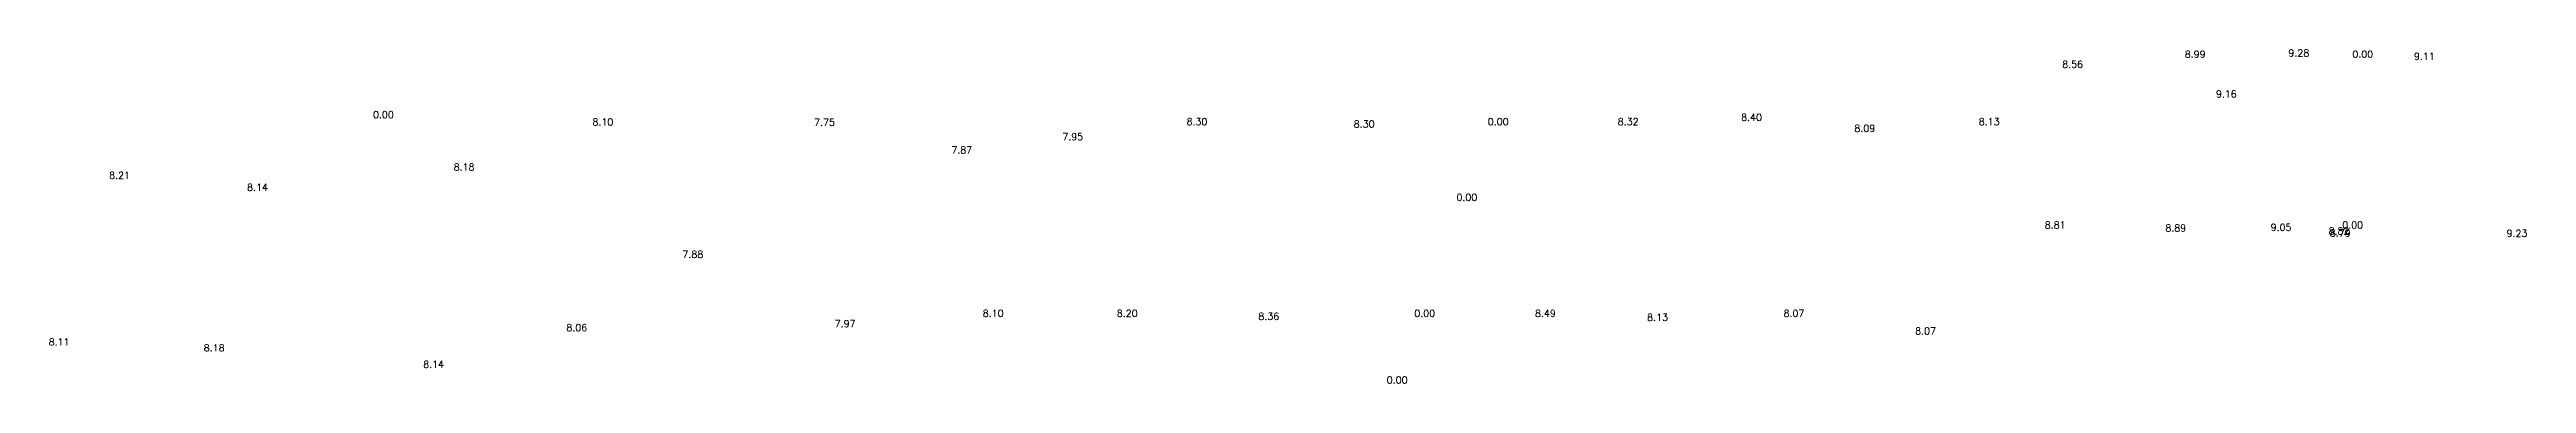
# Model space of a CAD drawing. Header units: inches. Extents: x 4891 to 6725, y 7597 to 10081.
# Drawn here: x 5169 to 6618, y 8917 to 9112 of the extents above; entities that cross this region are included whole.
import ezdxf
from ezdxf.enums import TextEntityAlignment as Align

# ---------------------------------------------------------------- set-up
doc = ezdxf.new("R2010")
doc.units = ezdxf.units.IN
doc.header["$MEASUREMENT"] = 0
doc.layers.add('SITUASI', color=7, linetype='Continuous')
doc.styles.add('L80', font='simplex.shx', dxfattribs={"height": 4.06})

msp = doc.modelspace()

# ---------------------------------------------------------------- texts
at = {"layer": 'SITUASI', "color": 3, "style": 'L80'}
for s, p in [('8.56', (6352.7, 9103.6, 8.6)), ('8.99', (6424.4, 9109.5, 9)), ('9.28', (6485, 9110.2, 9.3)), ('0.00', (6522.4, 9109.5)), ('9.11', (6558.4, 9108.3, 9.1)), ('9.16', (6442.6, 9086.2, 9.2)), ('0.00', (5364.6, 9074.2)), ('8.10', (5493, 9069.8, 8.1)), ('7.75', (5622.6, 9069.7, 7.8)), ('8.30', (5840.5, 9070, 8.3)), ('8.30', (5938.3, 9068.6, 8.3)), ('0.00', (6016.7, 9070)), ('8.32', (6092.7, 9070, 8.3)), ('8.40', (6164.9, 9072.5, 8.4)), ('8.13', (6303.9, 9070, 8.1)), ('7.87', (5702.9, 9053.5, 7.9)), ('7.95', (5767.8, 9061.3, 7.9)), ('8.09', (6231.1, 9066.2, 8.1)), ('8.18', (5411.8, 9043.6, 8.2)), ('8.21', (5210.3, 9038.6, 8.2)), ('8.14', (5291, 9031.7, 8.1)), ('0.00', (5998.4, 9025.8)), ('8.81', (6342.5, 9009.7, 8.8)), ('0.00', (6516.5, 9009.7)), ('8.89', (6413, 9007.9, 8.9)), ('9.05', (6474.6, 9008.2, 9.1)), ('8.82', (6508.5, 9006.1, 8.8)), ('8.79', (6509.2, 9004.9, 8.8)), ('9.23', (6612.6, 9004.7, 9.2)), ('7.88', (5545.6, 8992.4, 7.9)), ('7.97', (5634.7, 8952, 8)), ('8.10', (5721.3, 8957.9, 8.1)), ('8.20', (5799.7, 8957.9, 8.2)), ('8.36', (5882.5, 8956.3, 8.4)), ('0.00', (5973.7, 8957.9)), ('8.49', (6044.3, 8957.9, 8.5)), ('8.13', (6109.9, 8955.6, 8.1)), ('8.07', (6189.7, 8957.9, 8.1)), ('8.11', (5174.9, 8941.3, 8.1)), ('8.18', (5265.6, 8937.8, 8.2)), ('8.06', (5477.7, 8949.6, 8.1)), ('8.07', (6266.7, 8947.7, 8.1)), ('8.14', (5394, 8928.2, 8.1)), ('0.00', (5957.6, 8919))]:
    msp.add_text(s, height=4.06, dxfattribs=at).set_placement(p, align=Align.MIDDLE_CENTER)

doc.saveas('drawing.dxf')
